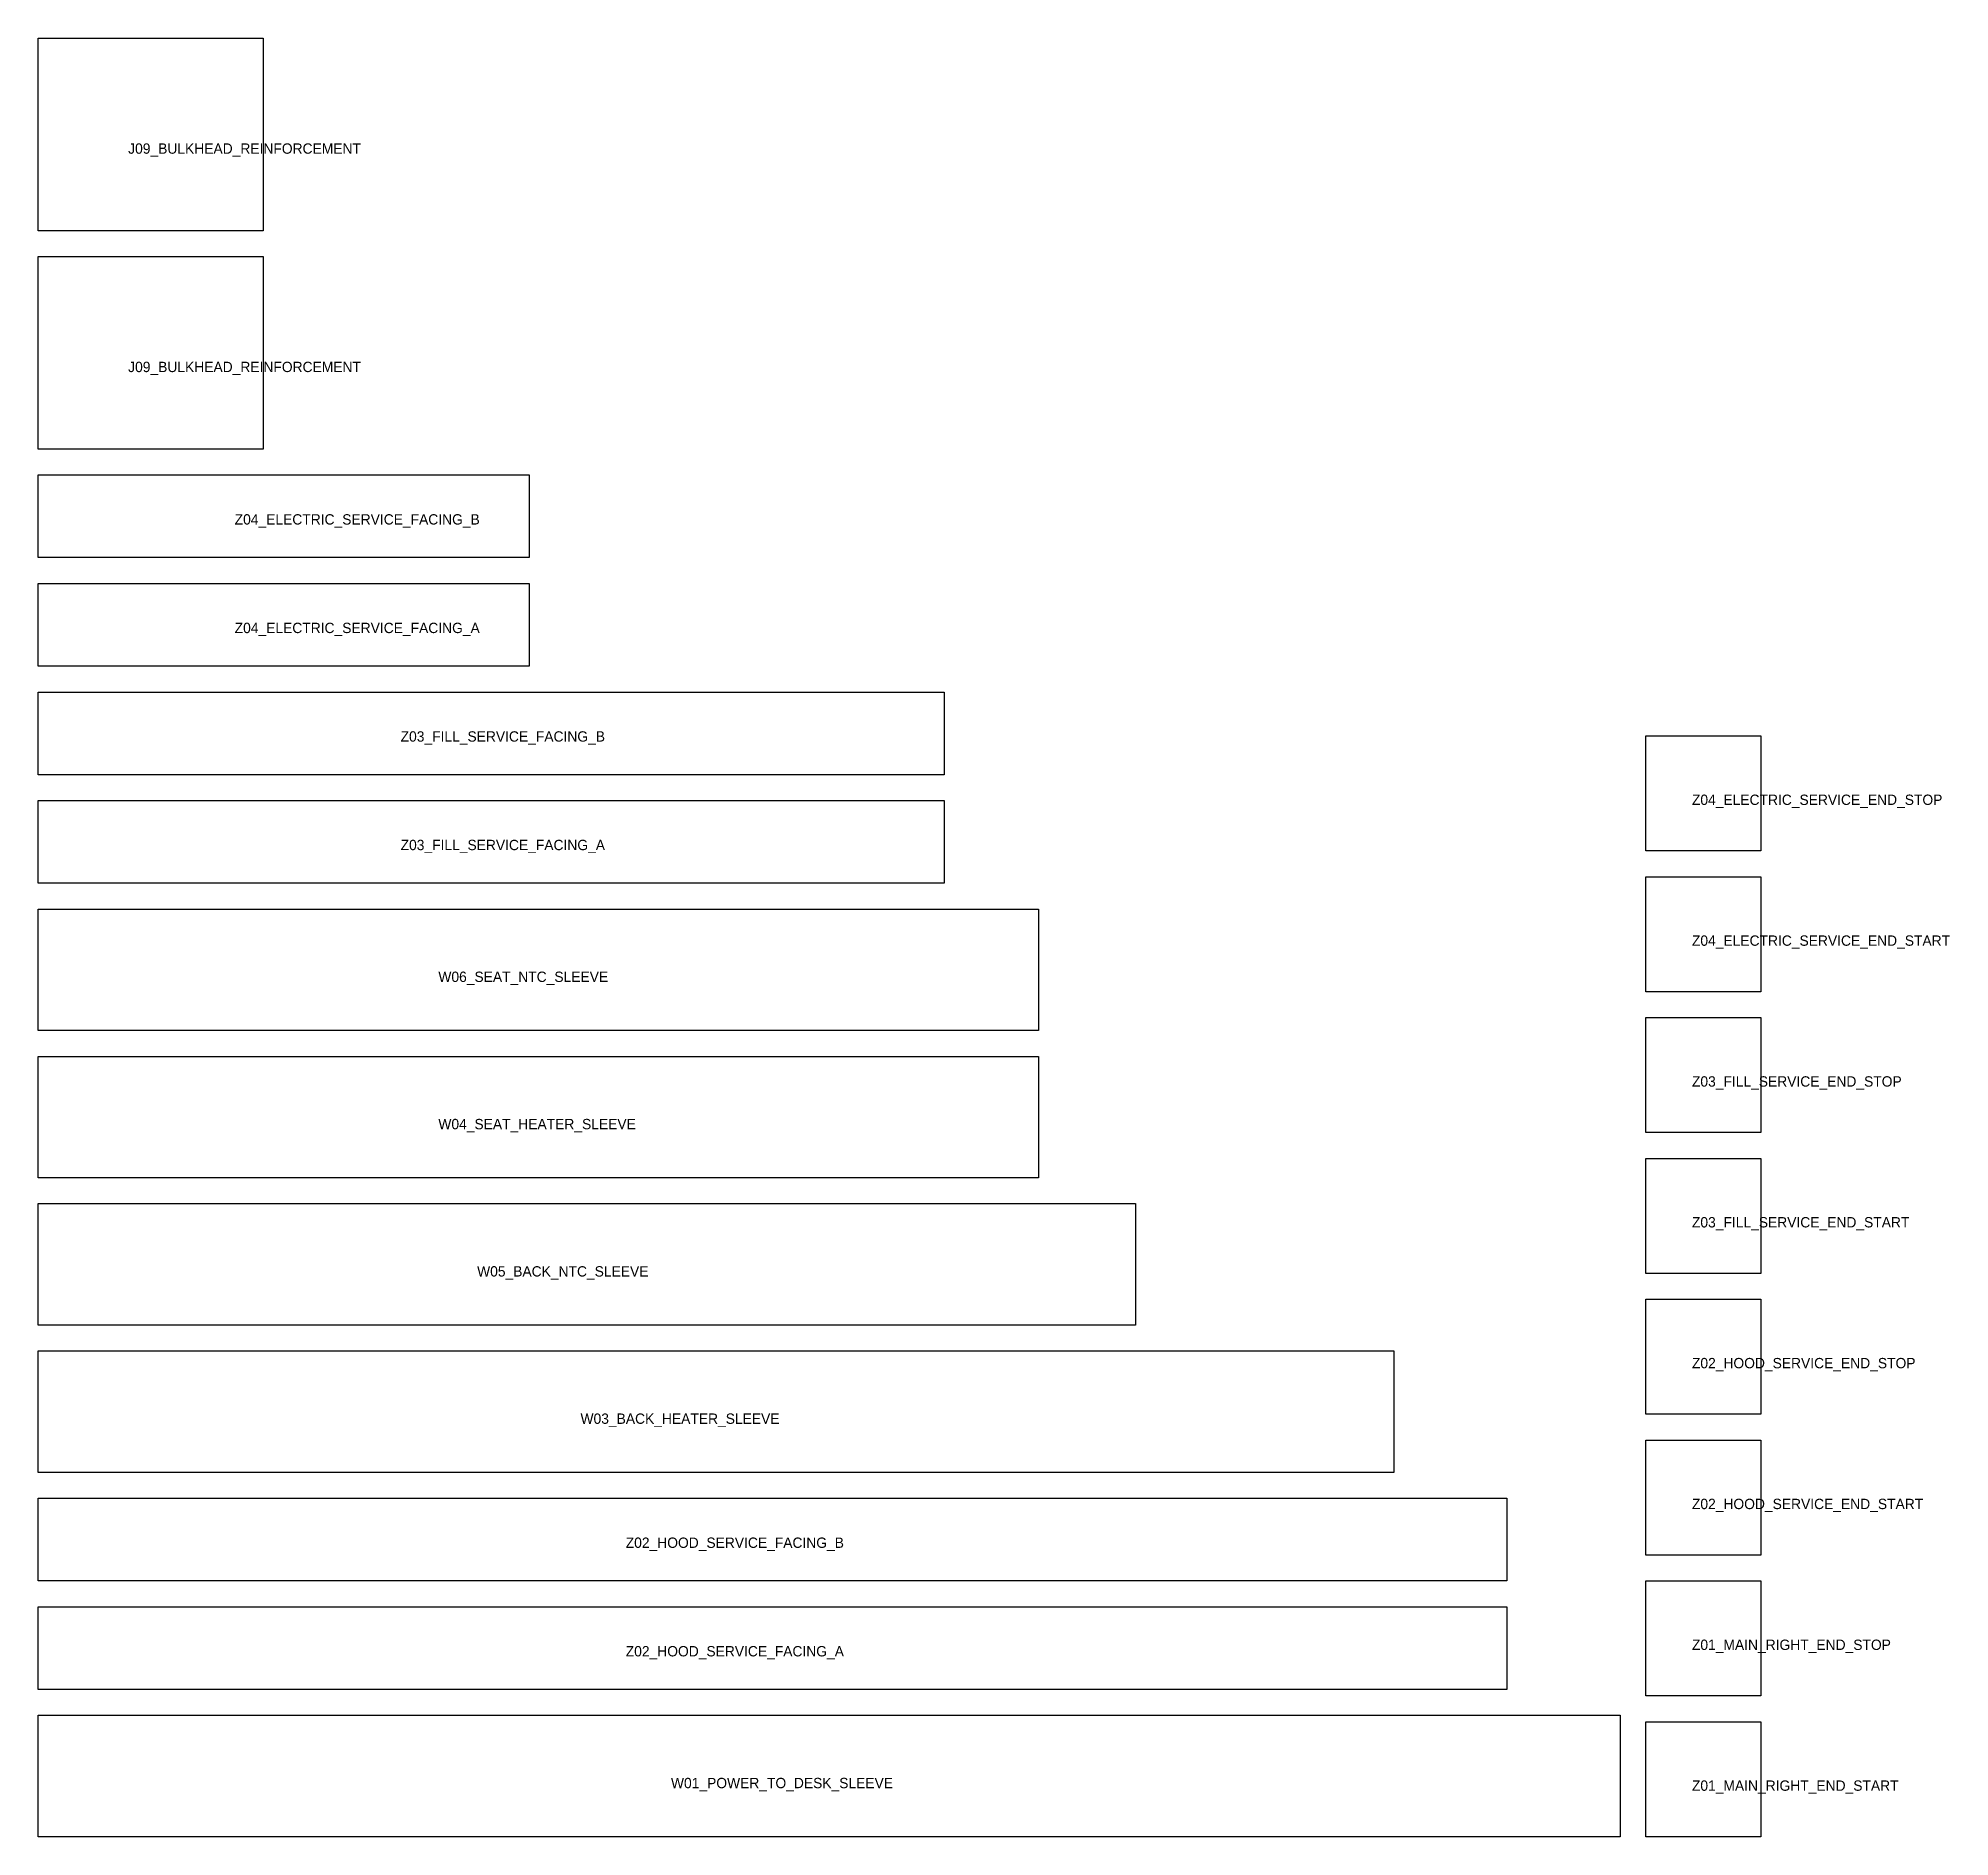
# Model space of a CAD drawing. Header units: millimetres. Extents: x 15 to 6163, y 15 to 1420.
# Drawn here: x 4684 to 6163, y 15 to 1407 of the extents above; entities that cross this region are included whole.
import ezdxf

# ---------------------------------------------------------------- set-up
doc = ezdxf.new("R2010")
doc.units = ezdxf.units.MM

msp = doc.modelspace()

# ---------------------------------------------------------------- texts
for s, p in [('J09_BULKHEAD_REINFORCEMENT', (4753.2, 1317.6)), ('J09_BULKHEAD_REINFORCEMENT', (4753.2, 1148.6)), ('Z04_ELECTRIC_SERVICE_FACING_B', (4835.6, 1030.6)), ('Z04_ELECTRIC_SERVICE_FACING_A', (4835.6, 946.6)), ('Z03_FILL_SERVICE_FACING_B', (4964, 862.6)), ('Z04_ELECTRIC_SERVICE_END_STOP', (5963.2, 813.6)), ('Z03_FILL_SERVICE_FACING_A', (4964, 778.6)), ('Z04_ELECTRIC_SERVICE_END_START', (5963.2, 704.6)), ('W06_SEAT_NTC_SLEEVE', (4993.2, 676.6)), ('Z03_FILL_SERVICE_END_STOP', (5963.2, 595.6)), ('W04_SEAT_HEATER_SLEEVE', (4993.2, 562.6)), ('Z03_FILL_SERVICE_END_START', (5963.2, 486.6)), ('W05_BACK_NTC_SLEEVE', (5023.2, 448.6)), ('Z02_HOOD_SERVICE_END_STOP', (5963.2, 377.6)), ('W03_BACK_HEATER_SLEEVE', (5103.2, 334.6)), ('Z02_HOOD_SERVICE_END_START', (5963.2, 268.6)), ('Z02_HOOD_SERVICE_FACING_B', (5138.2, 238.6)), ('Z02_HOOD_SERVICE_FACING_A', (5138.2, 154.6)), ('Z01_MAIN_RIGHT_END_STOP', (5963.2, 159.6)), ('W01_POWER_TO_DESK_SLEEVE', (5173.2, 52.6)), ('Z01_MAIN_RIGHT_END_START', (5963.2, 50.6))]:
    msp.add_text(s, height=8).set_placement(p)

# ---------------------------------------------------------------- linework, layer by layer
for points in [[(4683.6, 1258), (4683.6, 1407), (4857.6, 1407), (4857.6, 1258), (4683.6, 1258)], [(4683.6, 1089), (4683.6, 1238), (4857.6, 1238), (4857.6, 1089), (4683.6, 1089)], [(4683.6, 1005), (4683.6, 1069), (5063.6, 1069), (5063.6, 1005), (4683.6, 1005)], [(4683.6, 921), (4683.6, 985), (5063.6, 985), (5063.6, 921), (4683.6, 921)], [(4683.6, 837), (4683.6, 901), (5384.6, 901), (5384.6, 837), (4683.6, 837)], [(5927.6, 778), (5927.6, 867), (6016.6, 867), (6016.6, 778), (5927.6, 778)], [(4683.6, 753), (4683.6, 817), (5384.6, 817), (5384.6, 753), (4683.6, 753)], [(5927.6, 669), (5927.6, 758), (6016.6, 758), (6016.6, 669), (5927.6, 669)], [(4683.6, 639), (4683.6, 733), (5457.6, 733), (5457.6, 639), (4683.6, 639)], [(5927.6, 560), (5927.6, 649), (6016.6, 649), (6016.6, 560), (5927.6, 560)], [(4683.6, 525), (4683.6, 619), (5457.6, 619), (5457.6, 525), (4683.6, 525)], [(5927.6, 451), (5927.6, 540), (6016.6, 540), (6016.6, 451), (5927.6, 451)], [(4683.6, 411), (4683.6, 505), (5532.6, 505), (5532.6, 411), (4683.6, 411)], [(5927.6, 342), (5927.6, 431), (6016.6, 431), (6016.6, 342), (5927.6, 342)], [(4683.6, 297), (4683.6, 391), (5732.6, 391), (5732.6, 297), (4683.6, 297)], [(5927.6, 233), (5927.6, 322), (6016.6, 322), (6016.6, 233), (5927.6, 233)], [(4683.6, 213), (4683.6, 277), (5820, 277), (5820, 213), (4683.6, 213)], [(5927.6, 124), (5927.6, 213), (6016.6, 213), (6016.6, 124), (5927.6, 124)], [(4683.6, 129), (4683.6, 193), (5820, 193), (5820, 129), (4683.6, 129)], [(4683.6, 15), (4683.6, 109), (5907.6, 109), (5907.6, 15), (4683.6, 15)], [(5927.6, 15), (5927.6, 104), (6016.6, 104), (6016.6, 15), (5927.6, 15)]]:
    msp.add_lwpolyline(points, close=True)

msp.set_redraw_order([(e.dxf.handle, doc.entitydb.next_handle()) for e in msp.query("TEXT MTEXT ATTDEF DIMENSION ARC_DIMENSION")])  # texts and dimensions are drawn at this point

doc.saveas('drawing.dxf')
